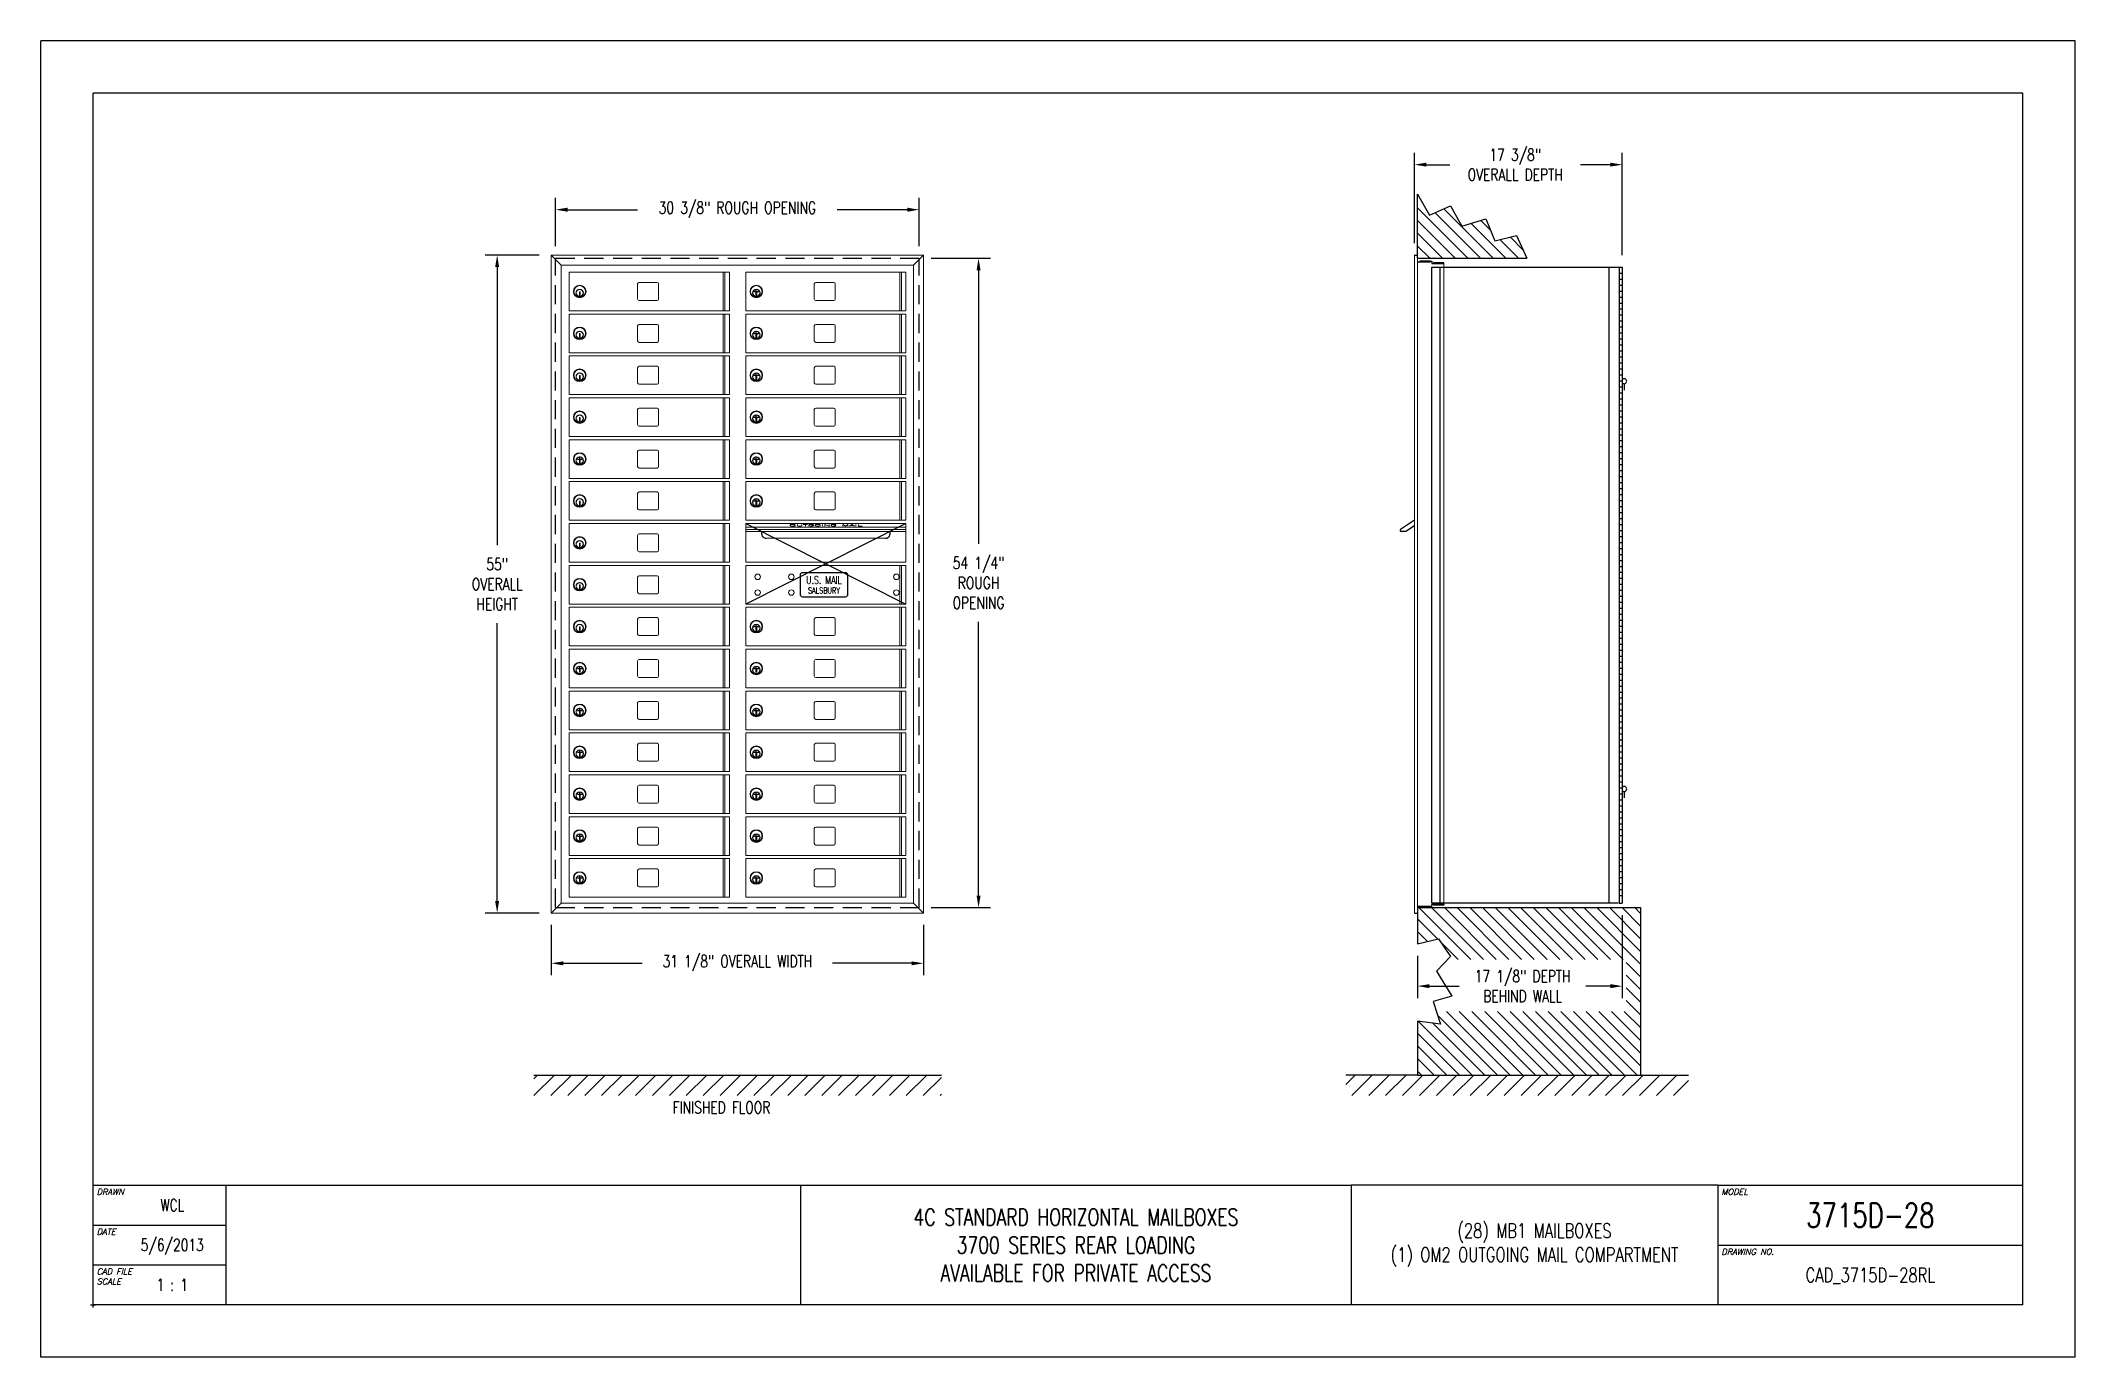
# Model space of a CAD drawing. Header units: inches. Extents: x 0 to 170, y 0 to 110.
import ezdxf
from ezdxf.enums import TextEntityAlignment as Align

# ---------------------------------------------------------------- set-up
doc = ezdxf.new("R2010")
doc.units = ezdxf.units.IN
doc.header["$MEASUREMENT"] = 0
doc.header["$PDMODE"] = 2
doc.header["$PDSIZE"] = 0.2
doc.linetypes.add('HIDDEN', pattern=[0.075, 0.05, -0.025])
doc.styles.add('Simplex Italic', font='SIMPLEX.shx', dxfattribs={"oblique": 15, "height": 3})
doc.styles.add('SQUASHED', font='simplex.shx', dxfattribs={"width": 4})
doc.styles.get("Standard").update_dxf_attribs({"font": 'simplex.shx', "width": 0.75})
doc.dimstyles.get("Standard").update_dxf_attribs({"dimtxt": 1, "dimasz": 1, "dimexe": 1, "dimexo": 1, "dimgap": 1, "dimtad": 0, "dimtih": 1, "dimtoh": 1, "dimdec": 3, "dimzin": 0, "dimdsep": 46, "dimlunit": 5, "dimtxsty": 'Standard', "dimcen": 0, "dimadec": 0, "dimazin": 0, "dimtfac": 1, "dimtdec": 3, "dimtofl": 0, "dimtmove": 0, "dimatfit": 3, "dimfxl": 1, "dimfrac": 2, "dimtolj": 1, "dimtzin": 0, "dimarcsym": 0})
pattern_1 = [(135, (-1614.1793, -320.4679), (-0.5303301, -0.5303301), [])]

msp = doc.modelspace()

# ---------------------------------------------------------------- texts
at = {"color": 7, "style": 'Simplex Italic', "oblique": 15}
for s, p in [('DRAWN', (4.675, 14.075)), ('MODEL', (140.425, 14.075)), ('DATE', (4.675, 10.745)), ('DRAWING NO.', (140.425, 9.065))]:
    msp.add_text(s, height=0.5, dxfattribs=at).set_placement(p, align=Align.TOP_LEFT)
at = {"color": 7, "width": 0.75}
for s, height, p in [('WCL', 1, (10.9912, 12.71)), ('5/6/2013', 1, (10.9912, 9.385)), ('CAD_3715D-28RL', 1.2, (152.875, 6.875)), ('1 : 1', 1, (10.9912, 6.05))]:
    msp.add_text(s, height=height, dxfattribs=at).set_placement(p, align=Align.MIDDLE_CENTER)
at = {"lineweight": -3, "insert": (65.6053, 69.5137), "char_height": 0.15, "width": 8, "attachment_point": 5, "style": 'SQUASHED'}
msp.add_mtext('OUTGOING MAIL', dxfattribs=at)
at = {"lineweight": -3, "attachment_point": 5}
for s, insert, char_height, width in [('U.S. MAIL', (65.4457, 64.9328), 0.64, 5.611748), ('SALSBURY', (65.4457, 64.0636), 0.5, 5.611748), ('4C STANDARD HORIZONTAL MAILBOXES\\P3700 SERIES REAR LOADING\\PAVAILABLE FOR PRIVATE ACCESS                                                    ', (86.5, 9.375), 1.4, 55.324242), ('(28) MB1 MAILBOXES\\P(1) OM2 OUTGOING MAIL COMPARTMENT                                                 ', (124.8125, 9.375), 1.2, 32.585839)]:
    msp.add_mtext(s, dxfattribs=dict(at, insert=insert, char_height=char_height, width=width))
at = {"color": 7, "lineweight": -3}
for s, insert, char_height, width, attachment_point in [('FINISHED FLOOR', (52.7981, 21.3775), 1, 19.392164, 1), ('3715D-28', (152.875, 12.875), 2, 15.53206, 2)]:
    msp.add_mtext(s, dxfattribs=dict(at, insert=insert, char_height=char_height, width=width, attachment_point=attachment_point))
at = {"color": 7, "lineweight": -3, "insert": (4.675, 7.415), "char_height": 0.5, "width": 6.133886, "attachment_point": 1, "style": 'Simplex Italic'}
msp.add_mtext('CAD FILE\\PSCALE', dxfattribs=at)

# ---------------------------------------------------------------- blocks, each defined once
blk = doc.blocks.new('*D7')
at = {"color": 0, "lineweight": -2, "transparency": 16777216}
for p, q in [((41.66, 92.09), (37.14, 92.09)), ((38.14, 91.09), (38.14, 67.86)), ((38.14, 38.12), (38.14, 61.34)), ((41.66, 37.12), (37.14, 37.12))]:
    blk.add_line(p, q, dxfattribs=at)
at = {"color": 0, "lineweight": -3, "transparency": 16777216}
for points in [[(37.97, 91.09), (38.3, 91.09), (38.14, 92.09)], [(37.97, 38.12), (38.3, 38.12), (38.14, 37.12)]]:
    blk.add_solid(points, dxfattribs=at)
at = {"layer": 'Defpoints', "color": 0, "lineweight": -3, "transparency": 16777216}
for p in [(42.66, 92.09), (38.14, 37.12), (42.66, 37.12)]:
    blk.add_point(p, dxfattribs=at)
at = {"color": 0, "lineweight": -3, "transparency": 16777216, "insert": (38.14, 64.6), "char_height": 1, "attachment_point": 5}
blk.add_mtext('\\A1;55"\\POVERALL\\PHEIGHT', dxfattribs=at)
blk = doc.blocks.new('*D8')
at = {"color": 0, "lineweight": -2, "transparency": 16777216}
for p, q in [((42.66, 36.12), (42.66, 31.92)), ((73.76, 36.12), (73.76, 31.92)), ((43.66, 32.92), (50.26, 32.92)), ((72.76, 32.92), (66.16, 32.92))]:
    blk.add_line(p, q, dxfattribs=at)
at = {"color": 0, "lineweight": -3, "transparency": 16777216}
for points in [[(43.66, 33.08), (43.66, 32.75), (42.66, 32.92)], [(72.76, 33.08), (72.76, 32.75), (73.76, 32.92)]]:
    blk.add_solid(points, dxfattribs=at)
at = {"layer": 'Defpoints', "color": 0, "lineweight": -3, "transparency": 16777216}
for p in [(42.66, 37.12), (73.76, 37.12), (73.76, 32.92)]:
    blk.add_point(p, dxfattribs=at)
at = {"color": 0, "lineweight": -3, "transparency": 16777216, "insert": (58.21, 32.92), "char_height": 1, "attachment_point": 5}
blk.add_mtext('\\A1;31 1/8" OVERALL WIDTH', dxfattribs=at)
blk = doc.blocks.new('*D9')
at = {"color": 0, "lineweight": -2, "transparency": 16777216}
for p, q in [((43.02, 92.82), (43.02, 96.88)), ((44.02, 95.88), (49.87, 95.88)), ((72.4, 95.88), (66.55, 95.88)), ((73.4, 92.82), (73.4, 96.88))]:
    blk.add_line(p, q, dxfattribs=at)
at = {"color": 0, "lineweight": -3, "transparency": 16777216}
for points in [[(44.02, 96.05), (44.02, 95.71), (43.02, 95.88)], [(72.4, 96.05), (72.4, 95.71), (73.4, 95.88)]]:
    blk.add_solid(points, dxfattribs=at)
at = {"layer": 'Defpoints', "color": 0, "lineweight": -3, "transparency": 16777216}
for p in [(73.4, 95.88), (43.02, 91.82), (73.4, 91.82)]:
    blk.add_point(p, dxfattribs=at)
at = {"color": 0, "lineweight": -3, "transparency": 16777216, "insert": (58.21, 95.88), "char_height": 1, "attachment_point": 5}
blk.add_mtext('\\A1;30 3/8" ROUGH OPENING', dxfattribs=at)
blk = doc.blocks.new('*D10')
at = {"color": 0, "lineweight": -2, "transparency": 16777216}
for p, q in [((74.4, 91.82), (79.36, 91.82)), ((78.36, 90.82), (78.36, 67.96)), ((78.36, 38.57), (78.36, 61.44)), ((74.4, 37.57), (79.36, 37.57))]:
    blk.add_line(p, q, dxfattribs=at)
at = {"color": 0, "lineweight": -3, "transparency": 16777216}
for points in [[(78.2, 90.82), (78.53, 90.82), (78.36, 91.82)], [(78.2, 38.57), (78.53, 38.57), (78.36, 37.57)]]:
    blk.add_solid(points, dxfattribs=at)
at = {"layer": 'Defpoints', "color": 0, "lineweight": -3, "transparency": 16777216}
for p in [(73.4, 91.82), (73.4, 37.57), (78.36, 37.57)]:
    blk.add_point(p, dxfattribs=at)
at = {"color": 0, "lineweight": -3, "transparency": 16777216, "insert": (78.36, 64.7), "char_height": 1, "attachment_point": 5}
blk.add_mtext('\\A1;54 1/4"\\PROUGH\\POPENING', dxfattribs=at)
blk = doc.blocks.new('*D11')
at = {"color": 0, "lineweight": -2, "transparency": 16777216}
for p, q in [((132.15, 36.95), (132.15, 30.01)), ((115.04, 33.53), (115.04, 30.01)), ((116.04, 31.01), (118.53, 31.01)), ((131.15, 31.01), (129.1, 31.01))]:
    blk.add_line(p, q, dxfattribs=at)
at = {"color": 0, "lineweight": -3, "transparency": 16777216}
for points in [[(116.04, 31.18), (116.04, 30.84), (115.04, 31.01)], [(131.15, 31.18), (131.15, 30.84), (132.15, 31.01)]]:
    blk.add_solid(points, dxfattribs=at)
at = {"layer": 'Defpoints', "color": 0, "lineweight": -3, "transparency": 16777216}
for p in [(132.15, 37.95), (115.04, 34.53), (132.15, 31.01)]:
    blk.add_point(p, dxfattribs=at)
at = {"color": 0, "lineweight": -3, "transparency": 16777216, "insert": (123.82, 31.01), "char_height": 1, "attachment_point": 5}
blk.add_mtext('\\A1;17 1/8" DEPTH\\PBEHIND WALL', dxfattribs=at)
blk = doc.blocks.new('*D12')
at = {"color": 0, "lineweight": -2, "transparency": 16777216}
for p, q in [((114.78, 93.09), (114.78, 100.64)), ((132.15, 92.08), (132.15, 100.64)), ((115.78, 99.64), (117.73, 99.64)), ((131.15, 99.64), (128.66, 99.64))]:
    blk.add_line(p, q, dxfattribs=at)
at = {"color": 0, "lineweight": -3, "transparency": 16777216}
for points in [[(115.78, 99.81), (115.78, 99.48), (114.78, 99.64)], [(131.15, 99.81), (131.15, 99.48), (132.15, 99.64)]]:
    blk.add_solid(points, dxfattribs=at)
at = {"layer": 'Defpoints', "color": 0, "lineweight": -3, "transparency": 16777216}
for p in [(132.15, 99.64), (114.78, 92.09), (132.15, 91.08)]:
    blk.add_point(p, dxfattribs=at)
at = {"color": 0, "lineweight": -3, "transparency": 16777216, "insert": (123.2, 99.64), "char_height": 1, "attachment_point": 5}
blk.add_mtext('\\A1;17 3/8"\\POVERALL DEPTH', dxfattribs=at)

# ---------------------------------------------------------------- dimensions: what is measured, and where the dimension line sits
at = {"lineweight": -3}
dim = msp.add_linear_dim(base=(132.1504, 99.6435), p1=(114.7754, 92.0867), p2=(132.1504, 91.0837), text='<>\\POVERALL DEPTH', dimstyle='Standard', override={"dimpost": '"'}, dxfattribs=at)
dim.commit()
dim.dimension.update_dxf_attribs({"geometry": '*D12', "text_midpoint": (123.1992, 99.6435), "dimtype": 160})
at = {"color": 7, "lineweight": -3}
for base, p1, p2, text, picture, middle in [((73.3962, 95.879), (43.0212, 91.8237), (73.3962, 91.8237), '<> ROUGH OPENING', '*D9', (58.2087, 95.879)), ((73.7567, 32.9181), (42.6607, 37.1167), (73.7567, 37.1167), '<> OVERALL WIDTH', '*D8', (58.2087, 32.9181))]:
    dim = msp.add_linear_dim(base=base, p1=p1, p2=p2, text=text, dimstyle='Standard', override={"dimpost": '"'}, dxfattribs=at)
    dim.commit()
    dim.dimension.update_dxf_attribs({"geometry": picture, "text_midpoint": middle})
for base, p1, p2, text, picture, middle in [((38.1376, 37.1167), (42.6607, 92.0867), (42.6607, 37.1167), '<>\\POVERALL\\PHEIGHT', '*D7', (38.1376, 64.6017)), ((78.3649, 37.5737), (73.3962, 91.8237), (73.3962, 37.5737), '<>\\PROUGH\\POPENING', '*D10', (78.3649, 64.6987))]:
    dim = msp.add_linear_dim(base=base, p1=p1, p2=p2, angle=90, text=text, dimstyle='Standard', override={"dimpost": '"'}, dxfattribs=at)
    dim.commit()
    dim.dimension.update_dxf_attribs({"geometry": picture, "text_midpoint": middle})
dim = msp.add_linear_dim(base=(132.1504, 31.0112), p1=(115.0404, 34.5332), p2=(132.1504, 37.9487), text='<> DEPTH\\PBEHIND WALL', dimstyle='Standard', override={"dimpost": '"'}, dxfattribs=at)
dim.commit()
dim.dimension.update_dxf_attribs({"geometry": '*D11', "text_midpoint": (123.8186, 31.0112), "dimtype": 160})

# ---------------------------------------------------------------- hatches: boundary and pattern name
at = {"lineweight": -3}
h = msp.add_hatch(dxfattribs=at)
h.set_pattern_fill('ANSI31', color=256, scale=6, angle=90, style=0)
h.set_pattern_definition(pattern_1)
h.paths.add_polyline_path([(118.7516, 94.5116), (117.7898, 96.213), (116.051, 95.4363), (115.0404, 97.1746), (115.0404, 91.8237), (124.1828, 91.8237), (123.302, 93.7349), (121.4893, 93.291), (120.7494, 95.1034)])
h = msp.add_hatch(dxfattribs=at)
h.set_pattern_fill('ANSI31', color=256, scale=6, angle=90, style=0)
h.set_pattern_definition(pattern_1)
h.paths.add_polyline_path([(115.0404, 37.5737), (115.0404, 37.1167), (115.0404, 34.5332), (116.7818, 34.9677), (117.7814, 33.489), (117.5475, 33.2391), (132.4761, 33.2391), (132.4761, 28.9012), (116.6146, 28.9012), (116.9631, 27.8385), (115.0404, 28.0952), (115.0404, 23.5837), (133.6754, 23.5837), (133.6754, 37.5737)])
h = msp.add_hatch(dxfattribs=at)
h.set_pattern_fill('ANSI31', scale=8, style=0)
h.set_pattern_definition([(45, (-1454.6711, -188.4914), (-0.7071068, 0.7071068), [])])
h.paths.add_polyline_path([(75.2567, 21.8733), (75.2567, 23.5837), (41.1971, 23.5837), (41.1971, 21.8733)])
h = msp.add_hatch(dxfattribs=at)
h.set_pattern_fill('ANSI31', scale=8, style=0)
h.set_pattern_definition([(45, (-1447.1524, -188.4914), (-0.7071068, 0.7071068), [])])
h.paths.add_polyline_path([(109.0404, 23.5837), (109.0404, 21.8733), (137.6754, 21.8733), (137.6754, 23.5837), (131.6754, 23.5837), (115.0404, 23.5837)])

# ---------------------------------------------------------------- linework, layer by layer
at = {"color": 7}
for p, q in [((170, 110), (0, 110)), ((0, 0), (0, 110)), ((170, 0), (170, 110)), ((165.625, 105.625), (4.375, 105.625)), ((4.375, 4.375), (4.375, 105.625)), ((165.625, 4.375), (165.625, 105.625)), ((15.505, 4.375), (15.505, 14.375)), ((63.5, 4.375), (63.5, 14.375)), ((4.375, 11.045), (15.505, 11.045)), ((140.125, 9.375), (165.625, 9.375)), ((4.375, 7.715), (15.505, 7.715)), ((165.625, 4.375), (4.375, 4.375)), ((170, 0), (0, 0))]:
    msp.add_line(p, q, dxfattribs=at)
at = {"color": 7, "lineweight": -3}
for p, q in [((115.0404, 91.8237), (115.0404, 97.1746)), ((115.0404, 97.1746), (116.051, 95.4363)), ((116.051, 95.4363), (117.7898, 96.213)), ((117.7898, 96.213), (118.7516, 94.5116)), ((118.7516, 94.5116), (120.7494, 95.1034)), ((120.7494, 95.1034), (121.4893, 93.291)), ((121.4893, 93.291), (123.302, 93.7349)), ((123.302, 93.7349), (124.1828, 91.8237)), ((114.7754, 92.0867), (115.0404, 92.0867)), ((115.0404, 91.8237), (124.1828, 91.8237)), ((115.0404, 91.5187), (116.1254, 91.5187)), ((116.1054, 91.5827), (115.2454, 91.5827)), ((115.2454, 91.5827), (115.2454, 91.5187)), ((116.1054, 91.5187), (116.1054, 91.5827)), ((116.1254, 91.5867), (116.1254, 91.5187)), ((116.1254, 91.5867), (116.2454, 91.5867)), ((116.2454, 91.5867), (116.2454, 91.3747)), ((116.2454, 91.3747), (117.2454, 91.3747)), ((116.2454, 91.0837), (131.8004, 91.0837)), ((116.2454, 37.9487), (116.2454, 91.0837)), ((116.3654, 91.4387), (116.3654, 91.3747)), ((117.2254, 91.4387), (116.3654, 91.4387)), ((116.9454, 37.9487), (116.9454, 91.0837)), ((117.2254, 91.3747), (117.2254, 91.4387)), ((131.9004, 91.0837), (131.9004, 37.9487)), ((132.1504, 91.0837), (132.1504, 37.9487)), ((115.0404, 37.6847), (116.1254, 37.6847)), ((115.0404, 37.5737), (115.0404, 34.5332)), ((115.0404, 37.5737), (133.6754, 37.5737)), ((115.2454, 37.6207), (115.2454, 37.6847)), ((116.1054, 37.6207), (115.2454, 37.6207)), ((116.1054, 37.6847), (116.1054, 37.6207)), ((116.1254, 37.6167), (116.1254, 37.6847)), ((116.1254, 37.6167), (116.2454, 37.6167)), ((116.2454, 37.9487), (117.2454, 37.9487)), ((131.8004, 37.9487), (116.2454, 37.9487)), ((116.2454, 37.8287), (117.2454, 37.8287)), ((116.2454, 37.6167), (116.2454, 37.8287)), ((116.3654, 37.7647), (116.3654, 37.8287)), ((117.2254, 37.7647), (116.3654, 37.7647)), ((117.2254, 37.8287), (117.2254, 37.7647)), ((133.6754, 37.5737), (133.6754, 23.5837)), ((114.7754, 37.1167), (115.0404, 37.1167)), ((115.0404, 28.0952), (115.0404, 23.5837)), ((41.1971, 23.5837), (75.2567, 23.5837)), ((115.0404, 23.5837), (109.0404, 23.5837)), ((115.0404, 23.5837), (133.6754, 23.5837)), ((133.6754, 23.5837), (137.6754, 23.5837))]:
    msp.add_line(p, q, dxfattribs=at)
at = {"color": 7, "linetype": 'Continuous', "lineweight": 15}
for p, q in [((42.6607, 37.1167), (42.6607, 92.0867)), ((42.6607, 92.0867), (73.7567, 92.0867)), ((42.6607, 92.0867), (43.4927, 91.2547)), ((73.7567, 92.0867), (72.9247, 91.2547)), ((73.7567, 92.0867), (73.7567, 37.1167)), ((114.7754, 92.0867), (114.7754, 37.1167)), ((115.0404, 92.0867), (115.0404, 37.1167)), ((43.4927, 37.9487), (43.4927, 91.2547)), ((43.4927, 91.2547), (72.9247, 91.2547)), ((44.1637, 90.6637), (57.5387, 90.6637)), ((44.1637, 90.6637), (44.1637, 87.4337)), ((57.0198, 90.6637), (57.0198, 87.4337)), ((57.1606, 90.6637), (57.1606, 87.4337)), ((57.5387, 87.4337), (57.5387, 90.6637)), ((58.9177, 90.6637), (72.2927, 90.6637)), ((58.9177, 90.6637), (58.9177, 87.4337)), ((71.7738, 90.6637), (71.7738, 87.4337)), ((71.9146, 90.6637), (71.9146, 87.4337)), ((72.2927, 87.4337), (72.2927, 90.6637)), ((72.9247, 91.2547), (72.9247, 37.9487)), ((117.2454, 91.3747), (117.2454, 37.8287)), ((45.0087, 89.0287), (45.0087, 88.7287)), ((45.0687, 89.0287), (45.0087, 89.0287)), ((45.0087, 88.7287), (45.0687, 88.7287)), ((45.0687, 88.7287), (45.0687, 89.0287)), ((49.8787, 89.6737), (49.8787, 88.4237)), ((51.5037, 89.7987), (50.0037, 89.7987)), ((51.6287, 88.4237), (51.6287, 89.6737)), ((59.7627, 89.0287), (59.7627, 88.7287)), ((59.8227, 89.0287), (59.7627, 89.0287)), ((59.7627, 88.7287), (59.8227, 88.7287)), ((59.8227, 88.7287), (59.8227, 89.0287)), ((64.6327, 89.6737), (64.6327, 88.4237)), ((66.2577, 89.7987), (64.7577, 89.7987)), ((66.3827, 88.4237), (66.3827, 89.6737)), ((44.1637, 87.4337), (57.5387, 87.4337)), ((44.1637, 87.1637), (44.1637, 83.9337)), ((44.1637, 87.1637), (57.5387, 87.1637)), ((50.0037, 88.2987), (51.5037, 88.2987)), ((57.0198, 87.1637), (57.0198, 83.9337)), ((57.1606, 87.1637), (57.1606, 83.9337)), ((57.5387, 83.9337), (57.5387, 87.1637)), ((58.9177, 87.4337), (72.2927, 87.4337)), ((58.9177, 87.1637), (58.9177, 83.9337)), ((58.9177, 87.1637), (72.2927, 87.1637)), ((64.7577, 88.2987), (66.2577, 88.2987)), ((71.7738, 87.1637), (71.7738, 83.9337)), ((71.9146, 87.1637), (71.9146, 83.9337)), ((72.2927, 83.9337), (72.2927, 87.1637)), ((45.0687, 85.5287), (45.0087, 85.5287)), ((45.0087, 85.5287), (45.0087, 85.2287)), ((45.0087, 85.2287), (45.0687, 85.2287)), ((45.0687, 85.2287), (45.0687, 85.5287)), ((49.8787, 86.1737), (49.8787, 84.9237)), ((51.5037, 86.2987), (50.0037, 86.2987)), ((51.6287, 84.9237), (51.6287, 86.1737)), ((59.8227, 85.5287), (59.7627, 85.5287)), ((59.7627, 85.5287), (59.7627, 85.2287)), ((59.7627, 85.2287), (59.8227, 85.2287)), ((59.8227, 85.2287), (59.8227, 85.5287)), ((64.6327, 86.1737), (64.6327, 84.9237)), ((66.2577, 86.2987), (64.7577, 86.2987)), ((66.3827, 84.9237), (66.3827, 86.1737)), ((44.1637, 83.9337), (57.5387, 83.9337)), ((44.1637, 83.6637), (44.1637, 80.4337)), ((44.1637, 83.6637), (57.5387, 83.6637)), ((50.0037, 84.7987), (51.5037, 84.7987)), ((57.0198, 83.6637), (57.0198, 80.4337)), ((57.1606, 83.6637), (57.1606, 80.4337)), ((57.5387, 80.4337), (57.5387, 83.6637)), ((58.9177, 83.9337), (72.2927, 83.9337)), ((58.9177, 83.6637), (58.9177, 80.4337)), ((58.9177, 83.6637), (72.2927, 83.6637)), ((64.7577, 84.7987), (66.2577, 84.7987)), ((71.7738, 83.6637), (71.7738, 80.4337)), ((71.9146, 83.6637), (71.9146, 80.4337)), ((72.2927, 80.4337), (72.2927, 83.6637)), ((45.0687, 82.0287), (45.0087, 82.0287)), ((45.0087, 82.0287), (45.0087, 81.7287)), ((45.0087, 81.7287), (45.0687, 81.7287)), ((45.0687, 81.7287), (45.0687, 82.0287)), ((49.8787, 82.6737), (49.8787, 81.4237)), ((51.5037, 82.7987), (50.0037, 82.7987)), ((51.6287, 81.4237), (51.6287, 82.6737)), ((59.8227, 82.0287), (59.7627, 82.0287)), ((59.7627, 82.0287), (59.7627, 81.7287)), ((59.7627, 81.7287), (59.8227, 81.7287)), ((59.8227, 81.7287), (59.8227, 82.0287)), ((64.6327, 82.6737), (64.6327, 81.4237)), ((66.2577, 82.7987), (64.7577, 82.7987)), ((66.3827, 81.4237), (66.3827, 82.6737)), ((44.1637, 80.4337), (57.5387, 80.4337)), ((44.1637, 80.1637), (57.5387, 80.1637)), ((44.1637, 80.1637), (44.1637, 76.9337)), ((50.0037, 81.2987), (51.5037, 81.2987)), ((57.0198, 80.1637), (57.0198, 76.9337)), ((57.1606, 80.1637), (57.1606, 76.9337)), ((57.5387, 76.9337), (57.5387, 80.1637)), ((58.9177, 80.4337), (72.2927, 80.4337)), ((58.9177, 80.1637), (72.2927, 80.1637)), ((58.9177, 80.1637), (58.9177, 76.9337)), ((64.7577, 81.2987), (66.2577, 81.2987)), ((71.7738, 80.1637), (71.7738, 76.9337)), ((71.9146, 80.1637), (71.9146, 76.9337)), ((72.2927, 76.9337), (72.2927, 80.1637)), ((45.0087, 78.5287), (45.0087, 78.2287)), ((45.0687, 78.5287), (45.0087, 78.5287)), ((45.0087, 78.2287), (45.0687, 78.2287)), ((45.0687, 78.2287), (45.0687, 78.5287)), ((49.8787, 79.1737), (49.8787, 77.9237)), ((51.5037, 79.2987), (50.0037, 79.2987)), ((51.6287, 77.9237), (51.6287, 79.1737)), ((59.7627, 78.5287), (59.7627, 78.2287)), ((59.8227, 78.5287), (59.7627, 78.5287)), ((59.7627, 78.2287), (59.8227, 78.2287)), ((59.8227, 78.2287), (59.8227, 78.5287)), ((64.6327, 79.1737), (64.6327, 77.9237)), ((66.2577, 79.2987), (64.7577, 79.2987)), ((66.3827, 77.9237), (66.3827, 79.1737)), ((44.1637, 76.9337), (57.5387, 76.9337)), ((44.1637, 76.6637), (44.1637, 73.4337)), ((44.1637, 76.6637), (57.5387, 76.6637)), ((44.1637, 76.6637), (44.1637, 73.4337)), ((44.1637, 76.6637), (57.5387, 76.6637)), ((50.0037, 77.7987), (51.5037, 77.7987)), ((57.0198, 76.6637), (57.0198, 73.4337)), ((57.0198, 76.6637), (57.0198, 73.4337)), ((57.1606, 76.6637), (57.1606, 73.4337)), ((57.1606, 76.6637), (57.1606, 73.4337)), ((57.5387, 73.4337), (57.5387, 76.6637)), ((57.5387, 73.4337), (57.5387, 76.6637)), ((58.9177, 76.9337), (72.2927, 76.9337)), ((58.9177, 76.6637), (72.2927, 76.6637)), ((58.9177, 76.6637), (58.9177, 73.4337)), ((58.9177, 76.6637), (58.9177, 73.4337)), ((58.9177, 76.6637), (72.2927, 76.6637)), ((64.7577, 77.7987), (66.2577, 77.7987)), ((71.7738, 76.6637), (71.7738, 73.4337)), ((71.7738, 76.6637), (71.7738, 73.4337)), ((71.9146, 76.6637), (71.9146, 73.4337)), ((71.9146, 76.6637), (71.9146, 73.4337)), ((72.2927, 73.4337), (72.2927, 76.6637)), ((72.2927, 73.4337), (72.2927, 76.6637)), ((45.0687, 75.0287), (45.0087, 75.0287)), ((45.0087, 75.0287), (45.0087, 74.7287)), ((45.0687, 75.0287), (45.0087, 75.0287)), ((45.0087, 75.0287), (45.0087, 74.7287)), ((45.0687, 74.7287), (45.0687, 75.0287)), ((45.0687, 74.7287), (45.0687, 75.0287)), ((49.8787, 75.6737), (49.8787, 74.4237)), ((49.8787, 75.6737), (49.8787, 74.4237)), ((51.5037, 75.7987), (50.0037, 75.7987)), ((51.5037, 75.7987), (50.0037, 75.7987)), ((51.6287, 74.4237), (51.6287, 75.6737)), ((51.6287, 74.4237), (51.6287, 75.6737)), ((59.7627, 75.0287), (59.7627, 74.7287)), ((59.8227, 75.0287), (59.7627, 75.0287)), ((59.8227, 75.0287), (59.7627, 75.0287)), ((59.7627, 75.0287), (59.7627, 74.7287)), ((59.8227, 74.7287), (59.8227, 75.0287)), ((59.8227, 74.7287), (59.8227, 75.0287)), ((64.6327, 75.6737), (64.6327, 74.4237)), ((64.6327, 75.6737), (64.6327, 74.4237)), ((66.2577, 75.7987), (64.7577, 75.7987)), ((66.2577, 75.7987), (64.7577, 75.7987)), ((66.3827, 74.4237), (66.3827, 75.6737)), ((66.3827, 74.4237), (66.3827, 75.6737)), ((44.1637, 73.4337), (57.5387, 73.4337)), ((44.1637, 73.4337), (57.5387, 73.4337)), ((44.1637, 73.1637), (57.5387, 73.1637)), ((44.1637, 73.1637), (44.1637, 69.9337)), ((45.0087, 74.7287), (45.0687, 74.7287)), ((45.0087, 74.7287), (45.0687, 74.7287)), ((50.0037, 74.2987), (51.5037, 74.2987)), ((50.0037, 74.2987), (51.5037, 74.2987)), ((57.0198, 73.1637), (57.0198, 69.9337)), ((57.1606, 73.1637), (57.1606, 69.9337)), ((57.5387, 69.9337), (57.5387, 73.1637)), ((58.9177, 73.4337), (72.2927, 73.4337)), ((58.9177, 73.4337), (72.2927, 73.4337)), ((58.9177, 73.1637), (72.2927, 73.1637)), ((58.9177, 73.1637), (58.9177, 69.9337)), ((58.9177, 73.1637), (58.9177, 69.9337)), ((58.9177, 73.1637), (72.2927, 73.1637)), ((59.7627, 74.7287), (59.8227, 74.7287)), ((59.7627, 74.7287), (59.8227, 74.7287)), ((64.7577, 74.2987), (66.2577, 74.2987)), ((64.7577, 74.2987), (66.2577, 74.2987)), ((71.7738, 73.1637), (71.7738, 69.9337)), ((71.7738, 73.1637), (71.7738, 69.9337)), ((71.9146, 73.1637), (71.9146, 69.9337)), ((71.9146, 73.1637), (71.9146, 69.9337)), ((72.2927, 69.9337), (72.2927, 73.1637)), ((72.2927, 69.9337), (72.2927, 73.1637)), ((45.0087, 71.5287), (45.0087, 71.2287)), ((45.0687, 71.5287), (45.0087, 71.5287)), ((45.0687, 71.2287), (45.0687, 71.5287)), ((49.8787, 72.1737), (49.8787, 70.9237)), ((51.5037, 72.2987), (50.0037, 72.2987)), ((51.6287, 70.9237), (51.6287, 72.1737)), ((59.7627, 71.5287), (59.7627, 71.2287)), ((59.8227, 71.5287), (59.7627, 71.5287)), ((59.8227, 71.5287), (59.7627, 71.5287)), ((59.7627, 71.5287), (59.7627, 71.2287)), ((59.8227, 71.2287), (59.8227, 71.5287)), ((59.8227, 71.2287), (59.8227, 71.5287)), ((64.6327, 72.1737), (64.6327, 70.9237)), ((64.6327, 72.1737), (64.6327, 70.9237)), ((66.2577, 72.2987), (64.7577, 72.2987)), ((66.2577, 72.2987), (64.7577, 72.2987)), ((66.3827, 70.9237), (66.3827, 72.1737)), ((66.3827, 70.9237), (66.3827, 72.1737)), ((44.1637, 69.9337), (57.5387, 69.9337)), ((45.0087, 71.2287), (45.0687, 71.2287)), ((50.0037, 70.7987), (51.5037, 70.7987)), ((58.9177, 69.9337), (72.2927, 69.9337)), ((58.9177, 69.9337), (72.2927, 69.9337)), ((59.7627, 71.2287), (59.8227, 71.2287)), ((59.7627, 71.2287), (59.8227, 71.2287)), ((64.7577, 70.7987), (66.2577, 70.7987)), ((64.7577, 70.7987), (66.2577, 70.7987)), ((44.1637, 69.6637), (57.5387, 69.6637)), ((44.1637, 69.6637), (44.1637, 66.4337)), ((45.0087, 68.0287), (45.0087, 67.7287)), ((45.0687, 68.0287), (45.0087, 68.0287)), ((45.0687, 67.7287), (45.0687, 68.0287)), ((49.8787, 68.6737), (49.8787, 67.4237)), ((51.5037, 68.7987), (50.0037, 68.7987)), ((51.6287, 67.4237), (51.6287, 68.6737)), ((57.0198, 69.6637), (57.0198, 66.4337)), ((57.1606, 69.6637), (57.1606, 66.4337)), ((57.5387, 66.4337), (57.5387, 69.6637)), ((58.9177, 69.6637), (58.9177, 66.4337)), ((72.2927, 66.4337), (72.2927, 69.6637)), ((44.1637, 66.4337), (57.5387, 66.4337)), ((45.0087, 67.7287), (45.0687, 67.7287)), ((50.0037, 67.2987), (51.5037, 67.2987)), ((44.1637, 66.1637), (44.1637, 62.9337)), ((44.1637, 66.1637), (57.5387, 66.1637)), ((49.8787, 65.1737), (49.8787, 63.9237)), ((51.5037, 65.2987), (50.0037, 65.2987)), ((51.6287, 63.9237), (51.6287, 65.1737)), ((57.0198, 66.1637), (57.0198, 62.9337)), ((57.1606, 66.1637), (57.1606, 62.9337)), ((57.5387, 62.9337), (57.5387, 66.1637)), ((58.9177, 66.1637), (72.2927, 66.1637)), ((58.9177, 66.1637), (58.9177, 62.9337)), ((71.7738, 66.1637), (71.7738, 62.9337)), ((71.9146, 66.1637), (71.9146, 62.9337)), ((72.2927, 62.9337), (72.2927, 66.1637)), ((44.1637, 62.9337), (57.5387, 62.9337)), ((45.0687, 64.5287), (45.0087, 64.5287)), ((45.0087, 64.5287), (45.0087, 64.2287)), ((45.0087, 64.2287), (45.0687, 64.2287)), ((45.0687, 64.2287), (45.0687, 64.5287)), ((50.0037, 63.7987), (51.5037, 63.7987)), ((58.9177, 62.9337), (72.2927, 62.9337)), ((44.1637, 62.6637), (57.5387, 62.6637)), ((44.1637, 62.6637), (44.1637, 59.4337)), ((49.8787, 61.6737), (49.8787, 60.4237)), ((51.5037, 61.7987), (50.0037, 61.7987)), ((51.6287, 60.4237), (51.6287, 61.6737)), ((57.0198, 62.6637), (57.0198, 59.4337)), ((57.1606, 62.6637), (57.1606, 59.4337)), ((57.5387, 59.4337), (57.5387, 62.6637)), ((58.9177, 62.6637), (72.2927, 62.6637)), ((58.9177, 62.6637), (58.9177, 59.4337)), ((64.6327, 61.6737), (64.6327, 60.4237)), ((66.2577, 61.7987), (64.7577, 61.7987)), ((66.3827, 60.4237), (66.3827, 61.6737)), ((71.7738, 62.6637), (71.7738, 59.4337)), ((71.9146, 62.6637), (71.9146, 59.4337)), ((72.2927, 59.4337), (72.2927, 62.6637)), ((45.0087, 61.0287), (45.0087, 60.7287)), ((45.0687, 61.0287), (45.0087, 61.0287)), ((45.0087, 60.7287), (45.0687, 60.7287)), ((45.0687, 60.7287), (45.0687, 61.0287)), ((50.0037, 60.2987), (51.5037, 60.2987)), ((59.7627, 61.0287), (59.7627, 60.7287)), ((59.8227, 61.0287), (59.7627, 61.0287)), ((59.7627, 60.7287), (59.8227, 60.7287)), ((59.8227, 60.7287), (59.8227, 61.0287)), ((64.7577, 60.2987), (66.2577, 60.2987)), ((44.1637, 59.4337), (57.5387, 59.4337)), ((44.1637, 59.1637), (57.5387, 59.1637)), ((44.1637, 59.1637), (44.1637, 55.9337)), ((49.8787, 58.1737), (49.8787, 56.9237)), ((51.5037, 58.2987), (50.0037, 58.2987)), ((51.6287, 56.9237), (51.6287, 58.1737)), ((57.0198, 59.1637), (57.0198, 55.9337)), ((57.1606, 59.1637), (57.1606, 55.9337)), ((57.5387, 55.9337), (57.5387, 59.1637)), ((58.9177, 59.4337), (72.2927, 59.4337)), ((58.9177, 59.1637), (58.9177, 55.9337)), ((58.9177, 59.1637), (72.2927, 59.1637)), ((64.6327, 58.1737), (64.6327, 56.9237)), ((66.2577, 58.2987), (64.7577, 58.2987)), ((66.3827, 56.9237), (66.3827, 58.1737)), ((71.7738, 59.1637), (71.7738, 55.9337)), ((71.9146, 59.1637), (71.9146, 55.9337)), ((72.2927, 55.9337), (72.2927, 59.1637)), ((45.0087, 57.5287), (45.0087, 57.2287)), ((45.0687, 57.5287), (45.0087, 57.5287)), ((45.0087, 57.2287), (45.0687, 57.2287)), ((45.0687, 57.2287), (45.0687, 57.5287)), ((50.0037, 56.7987), (51.5037, 56.7987)), ((59.8227, 57.5287), (59.7627, 57.5287)), ((59.7627, 57.5287), (59.7627, 57.2287)), ((59.7627, 57.2287), (59.8227, 57.2287)), ((59.8227, 57.2287), (59.8227, 57.5287)), ((64.7577, 56.7987), (66.2577, 56.7987)), ((44.1637, 55.9337), (57.5387, 55.9337)), ((44.1637, 55.6637), (44.1637, 52.4337)), ((44.1637, 55.6637), (57.5387, 55.6637)), ((49.8787, 54.6737), (49.8787, 53.4237)), ((51.5037, 54.7987), (50.0037, 54.7987)), ((51.6287, 53.4237), (51.6287, 54.6737)), ((57.0198, 55.6637), (57.0198, 52.4337)), ((57.1606, 55.6637), (57.1606, 52.4337)), ((57.5387, 52.4337), (57.5387, 55.6637)), ((58.9177, 55.9337), (72.2927, 55.9337)), ((58.9177, 55.6637), (72.2927, 55.6637)), ((58.9177, 55.6637), (58.9177, 52.4337)), ((64.6327, 54.6737), (64.6327, 53.4237)), ((66.2577, 54.7987), (64.7577, 54.7987)), ((66.3827, 53.4237), (66.3827, 54.6737)), ((71.7738, 55.6637), (71.7738, 52.4337)), ((71.9146, 55.6637), (71.9146, 52.4337)), ((72.2927, 52.4337), (72.2927, 55.6637)), ((45.0687, 54.0287), (45.0087, 54.0287)), ((45.0087, 54.0287), (45.0087, 53.7287)), ((45.0087, 53.7287), (45.0687, 53.7287)), ((45.0687, 53.7287), (45.0687, 54.0287)), ((50.0037, 53.2987), (51.5037, 53.2987)), ((59.7627, 54.0287), (59.7627, 53.7287)), ((59.8227, 54.0287), (59.7627, 54.0287)), ((59.7627, 53.7287), (59.8227, 53.7287)), ((59.8227, 53.7287), (59.8227, 54.0287)), ((64.7577, 53.2987), (66.2577, 53.2987)), ((44.1637, 52.4337), (57.5387, 52.4337)), ((44.1637, 52.1637), (44.1637, 48.9337)), ((44.1637, 52.1637), (57.5387, 52.1637)), ((49.8787, 51.1737), (49.8787, 49.9237)), ((51.5037, 51.2987), (50.0037, 51.2987)), ((51.6287, 49.9237), (51.6287, 51.1737)), ((57.0198, 52.1637), (57.0198, 48.9337)), ((57.1606, 52.1637), (57.1606, 48.9337)), ((57.5387, 48.9337), (57.5387, 52.1637)), ((58.9177, 52.4337), (72.2927, 52.4337)), ((58.9177, 52.1637), (72.2927, 52.1637)), ((58.9177, 52.1637), (58.9177, 48.9337)), ((64.6327, 51.1737), (64.6327, 49.9237)), ((66.2577, 51.2987), (64.7577, 51.2987)), ((66.3827, 49.9237), (66.3827, 51.1737)), ((71.7738, 52.1637), (71.7738, 48.9337)), ((71.9146, 52.1637), (71.9146, 48.9337)), ((72.2927, 48.9337), (72.2927, 52.1637)), ((45.0687, 50.5287), (45.0087, 50.5287)), ((45.0087, 50.5287), (45.0087, 50.2287)), ((45.0087, 50.2287), (45.0687, 50.2287)), ((45.0687, 50.2287), (45.0687, 50.5287)), ((50.0037, 49.7987), (51.5037, 49.7987)), ((59.7627, 50.5287), (59.7627, 50.2287)), ((59.8227, 50.5287), (59.7627, 50.5287)), ((59.7627, 50.2287), (59.8227, 50.2287)), ((59.8227, 50.2287), (59.8227, 50.5287)), ((64.7577, 49.7987), (66.2577, 49.7987)), ((44.1637, 48.9337), (57.5387, 48.9337)), ((44.1637, 48.6637), (44.1637, 45.4337)), ((44.1637, 48.6637), (57.5387, 48.6637)), ((49.8787, 47.6737), (49.8787, 46.4237)), ((51.5037, 47.7987), (50.0037, 47.7987)), ((51.6287, 46.4237), (51.6287, 47.6737)), ((57.0198, 48.6637), (57.0198, 45.4337)), ((57.1606, 48.6637), (57.1606, 45.4337)), ((57.5387, 45.4337), (57.5387, 48.6637)), ((58.9177, 48.9337), (72.2927, 48.9337)), ((58.9177, 48.6637), (72.2927, 48.6637)), ((58.9177, 48.6637), (58.9177, 45.4337)), ((64.6327, 47.6737), (64.6327, 46.4237)), ((66.2577, 47.7987), (64.7577, 47.7987)), ((66.3827, 46.4237), (66.3827, 47.6737)), ((71.7738, 48.6637), (71.7738, 45.4337)), ((71.9146, 48.6637), (71.9146, 45.4337)), ((72.2927, 45.4337), (72.2927, 48.6637)), ((45.0687, 47.0287), (45.0087, 47.0287)), ((45.0087, 47.0287), (45.0087, 46.7287)), ((45.0087, 46.7287), (45.0687, 46.7287)), ((45.0687, 46.7287), (45.0687, 47.0287)), ((50.0037, 46.2987), (51.5037, 46.2987)), ((59.7627, 47.0287), (59.7627, 46.7287)), ((59.8227, 47.0287), (59.7627, 47.0287)), ((59.7627, 46.7287), (59.8227, 46.7287)), ((59.8227, 46.7287), (59.8227, 47.0287)), ((64.7577, 46.2987), (66.2577, 46.2987)), ((44.1637, 45.4337), (57.5387, 45.4337)), ((44.1637, 45.1637), (44.1637, 41.9337)), ((44.1637, 45.1637), (57.5387, 45.1637)), ((51.5037, 44.2987), (50.0037, 44.2987)), ((57.0198, 45.1637), (57.0198, 41.9337)), ((57.1606, 45.1637), (57.1606, 41.9337)), ((57.5387, 41.9337), (57.5387, 45.1637)), ((58.9177, 45.4337), (72.2927, 45.4337)), ((58.9177, 45.1637), (72.2927, 45.1637)), ((58.9177, 45.1637), (58.9177, 41.9337)), ((66.2577, 44.2987), (64.7577, 44.2987)), ((71.7738, 45.1637), (71.7738, 41.9337)), ((71.9146, 45.1637), (71.9146, 41.9337)), ((72.2927, 41.9337), (72.2927, 45.1637)), ((45.0687, 43.5287), (45.0087, 43.5287)), ((45.0087, 43.5287), (45.0087, 43.2287)), ((45.0087, 43.2287), (45.0687, 43.2287)), ((45.0687, 43.2287), (45.0687, 43.5287)), ((49.8787, 44.1737), (49.8787, 42.9237)), ((50.0037, 42.7987), (51.5037, 42.7987)), ((51.6287, 42.9237), (51.6287, 44.1737)), ((59.7627, 43.5287), (59.7627, 43.2287)), ((59.8227, 43.5287), (59.7627, 43.5287)), ((59.7627, 43.2287), (59.8227, 43.2287)), ((59.8227, 43.2287), (59.8227, 43.5287)), ((64.6327, 44.1737), (64.6327, 42.9237)), ((64.7577, 42.7987), (66.2577, 42.7987)), ((66.3827, 42.9237), (66.3827, 44.1737)), ((44.1637, 41.9337), (57.5387, 41.9337)), ((44.1637, 41.9337), (57.5387, 41.9337)), ((44.1637, 41.6637), (57.5387, 41.6637)), ((44.1637, 41.6637), (44.1637, 38.4337)), ((57.0198, 41.6637), (57.0198, 38.4337)), ((57.1606, 41.6637), (57.1606, 38.4337)), ((57.5387, 38.4337), (57.5387, 41.6637)), ((58.9177, 41.9337), (72.2927, 41.9337)), ((58.9177, 41.9337), (72.2927, 41.9337)), ((58.9177, 41.6637), (58.9177, 38.4337)), ((58.9177, 41.6637), (72.2927, 41.6637)), ((71.7738, 41.6637), (71.7738, 38.4337)), ((71.9146, 41.6637), (71.9146, 38.4337)), ((72.2927, 38.4337), (72.2927, 41.6637)), ((45.0087, 40.0287), (45.0087, 39.7287)), ((45.0687, 40.0287), (45.0087, 40.0287)), ((45.0087, 39.7287), (45.0687, 39.7287)), ((45.0687, 39.7287), (45.0687, 40.0287)), ((49.8787, 40.6737), (49.8787, 39.4237)), ((51.5037, 40.7987), (50.0037, 40.7987)), ((50.0037, 39.2987), (51.5037, 39.2987)), ((51.6287, 39.4237), (51.6287, 40.6737)), ((59.8227, 40.0287), (59.7627, 40.0287)), ((59.7627, 40.0287), (59.7627, 39.7287)), ((59.7627, 39.7287), (59.8227, 39.7287)), ((59.8227, 39.7287), (59.8227, 40.0287)), ((64.6327, 40.6737), (64.6327, 39.4237)), ((66.2577, 40.7987), (64.7577, 40.7987)), ((64.7577, 39.2987), (66.2577, 39.2987)), ((66.3827, 39.4237), (66.3827, 40.6737)), ((42.6607, 37.1167), (43.4927, 37.9487)), ((72.9247, 37.9487), (43.4927, 37.9487)), ((44.1637, 38.4337), (57.5387, 38.4337)), ((58.9177, 38.4337), (72.2927, 38.4337)), ((73.7567, 37.1167), (72.9247, 37.9487)), ((73.7567, 37.1167), (42.6607, 37.1167))]:
    msp.add_line(p, q, dxfattribs=at)
at = {"color": 7, "linetype": 'HIDDEN', "lineweight": -3, "ltscale": 32}
for p, q in [((43.0212, 91.8237), (73.3962, 91.8237)), ((43.0212, 37.5737), (43.0212, 91.8237)), ((73.3962, 37.5737), (73.3962, 91.8237)), ((43.0212, 37.5737), (73.3962, 37.5737))]:
    msp.add_line(p, q, dxfattribs=at)
at = {"lineweight": -3}
for p, q in [((132.1504, 92.0837), (132.1504, 92.0837)), ((131.0254, 91.0837), (131.0254, 37.9487)), ((131.8004, 91.0837), (131.9004, 91.0837)), ((131.9004, 91.0837), (132.1504, 91.0837)), ((131.9004, 90.5837), (132.1504, 90.5837)), ((131.9004, 90.0837), (132.1504, 90.0837)), ((131.9004, 89.5837), (132.1504, 89.5837)), ((131.9004, 89.0837), (132.1504, 89.0837)), ((131.9004, 88.5837), (132.1504, 88.5837)), ((131.9004, 88.0837), (132.1504, 88.0837)), ((131.9004, 87.5837), (132.1504, 87.5837)), ((131.9004, 87.0837), (132.1504, 87.0837)), ((131.9004, 86.5837), (132.1504, 86.5837)), ((131.9004, 86.0837), (132.1504, 86.0837)), ((131.9004, 85.5837), (132.1504, 85.5837)), ((131.9004, 85.0837), (132.1504, 85.0837)), ((131.9004, 84.5837), (132.1504, 84.5837)), ((131.9004, 84.0837), (132.1504, 84.0837)), ((131.9004, 83.5837), (132.1504, 83.5837)), ((131.9004, 83.0837), (132.1504, 83.0837)), ((131.9004, 82.5837), (132.1504, 82.5837)), ((131.9004, 82.0837), (132.1504, 82.0837)), ((131.9004, 81.5837), (132.1504, 81.5837)), ((131.9004, 81.0837), (132.1504, 81.0837)), ((131.9004, 80.5837), (132.1504, 80.5837)), ((131.9004, 80.0837), (132.1504, 80.0837)), ((132.3104, 81.3412), (132.3104, 80.8112)), ((131.9004, 79.5837), (132.1504, 79.5837)), ((131.9004, 79.0837), (132.1504, 79.0837)), ((131.9004, 78.5837), (132.1504, 78.5837)), ((131.9004, 78.0837), (132.1504, 78.0837)), ((131.9004, 77.5837), (132.1504, 77.5837)), ((131.9004, 77.0837), (132.1504, 77.0837)), ((131.9004, 76.5837), (132.1504, 76.5837)), ((131.9004, 76.0837), (132.1504, 76.0837)), ((131.9004, 75.5837), (132.1504, 75.5837)), ((131.9004, 75.0837), (132.1504, 75.0837)), ((131.9004, 74.5837), (132.1504, 74.5837)), ((131.9004, 74.0837), (132.1504, 74.0837)), ((131.9004, 73.5837), (132.1504, 73.5837)), ((131.9004, 73.0837), (132.1504, 73.0837)), ((131.9004, 72.5837), (132.1504, 72.5837)), ((131.9004, 72.0837), (132.1504, 72.0837)), ((131.9004, 71.5837), (132.1504, 71.5837)), ((114.7754, 69.9337), (113.6275, 69.1583)), ((131.9004, 71.0837), (132.1504, 71.0837)), ((131.9004, 70.5837), (132.1504, 70.5837)), ((131.9004, 70.0837), (132.1504, 70.0837)), ((58.9177, 69.6637), (72.2927, 62.9337)), ((72.2927, 69.6637), (58.9177, 62.9337)), ((114.0538, 68.9937), (113.6779, 68.9937)), ((114.7754, 69.4812), (114.0538, 68.9937)), ((131.9004, 69.5837), (132.1504, 69.5837)), ((131.9004, 69.0837), (132.1504, 69.0837)), ((131.9004, 68.5837), (132.1504, 68.5837)), ((131.9004, 68.0837), (132.1504, 68.0837)), ((131.9004, 67.5837), (132.1504, 67.5837)), ((131.9004, 67.0837), (132.1504, 67.0837)), ((131.9004, 66.5837), (132.1504, 66.5837)), ((63.4457, 65.3487), (63.4457, 63.7487)), ((67.2457, 65.5487), (63.6457, 65.5487)), ((67.4457, 63.7487), (67.4457, 65.3487)), ((131.9004, 66.0837), (132.1504, 66.0837)), ((131.9004, 65.5837), (132.1504, 65.5837)), ((131.9004, 65.0837), (132.1504, 65.0837)), ((63.6457, 63.5487), (67.2457, 63.5487)), ((131.9004, 64.5837), (132.1504, 64.5837)), ((131.9004, 64.0837), (132.1504, 64.0837)), ((131.9004, 63.5837), (132.1504, 63.5837)), ((131.9004, 63.0837), (132.1504, 63.0837)), ((131.9004, 62.5837), (132.1504, 62.5837)), ((131.9004, 62.0837), (132.1504, 62.0837)), ((131.9004, 61.5837), (132.1504, 61.5837)), ((131.9004, 61.0837), (132.1504, 61.0837)), ((131.9004, 60.5837), (132.1504, 60.5837)), ((131.9004, 60.0837), (132.1504, 60.0837)), ((131.9004, 59.5837), (132.1504, 59.5837)), ((131.9004, 59.0837), (132.1504, 59.0837)), ((131.9004, 58.5837), (132.1504, 58.5837)), ((131.9004, 58.0837), (132.1504, 58.0837)), ((131.9004, 57.5837), (132.1504, 57.5837)), ((131.9004, 57.0837), (132.1504, 57.0837)), ((131.9004, 56.5837), (132.1504, 56.5837)), ((131.9004, 56.0837), (132.1504, 56.0837)), ((131.9004, 55.5837), (132.1504, 55.5837)), ((131.9004, 55.0837), (132.1504, 55.0837)), ((131.9004, 54.5837), (132.1504, 54.5837)), ((131.9004, 54.0837), (132.1504, 54.0837)), ((131.9004, 53.5837), (132.1504, 53.5837)), ((131.9004, 53.0837), (132.1504, 53.0837)), ((131.9004, 52.5837), (132.1504, 52.5837)), ((131.9004, 52.0837), (132.1504, 52.0837)), ((131.9004, 51.5837), (132.1504, 51.5837)), ((131.9004, 51.0837), (132.1504, 51.0837)), ((131.9004, 50.5837), (132.1504, 50.5837)), ((131.9004, 50.0837), (132.1504, 50.0837)), ((131.9004, 49.5837), (132.1504, 49.5837)), ((131.9004, 49.0837), (132.1504, 49.0837)), ((131.9004, 48.5837), (132.1504, 48.5837)), ((131.9004, 48.0837), (132.1504, 48.0837)), ((131.9004, 47.5837), (132.1504, 47.5837)), ((131.9004, 47.0837), (132.1504, 47.0837)), ((131.9004, 46.5837), (132.1504, 46.5837)), ((131.9004, 46.0837), (132.1504, 46.0837)), ((132.3104, 47.2712), (132.3104, 46.7412)), ((131.9004, 45.5837), (132.1504, 45.5837)), ((131.9004, 45.0837), (132.1504, 45.0837)), ((131.9004, 44.5837), (132.1504, 44.5837)), ((131.9004, 44.0837), (132.1504, 44.0837)), ((131.9004, 43.5837), (132.1504, 43.5837)), ((131.9004, 43.0837), (132.1504, 43.0837)), ((131.9004, 42.5837), (132.1504, 42.5837)), ((131.9004, 42.0837), (132.1504, 42.0837)), ((131.9004, 41.5837), (132.1504, 41.5837)), ((131.9004, 41.0837), (132.1504, 41.0837)), ((131.9004, 40.5837), (132.1504, 40.5837)), ((131.9004, 40.0837), (132.1504, 40.0837)), ((131.9004, 39.5837), (132.1504, 39.5837)), ((131.9004, 39.0837), (132.1504, 39.0837)), ((131.9004, 38.5837), (132.1504, 38.5837)), ((131.9004, 37.9487), (132.1504, 37.9487)), ((115.0404, 34.5332), (116.7818, 34.9677)), ((116.7818, 34.9677), (117.7814, 33.489)), ((117.7814, 33.489), (116.6219, 32.2501)), ((116.6219, 32.2501), (117.9013, 30.172)), ((117.9013, 30.172), (116.342, 29.7324)), ((116.342, 29.7324), (116.9631, 27.8385)), ((116.9631, 27.8385), (115.0404, 28.0952)), ((4.375, 14.375), (15.505, 14.375)), ((15.505, 14.375), (63.5, 14.375)), ((63.5, 14.375), (109.5, 14.375)), ((109.5, 14.375), (109.5, 4.375)), ((140.125, 14.375), (109.5, 14.375)), ((140.125, 14.375), (140.125, 4.375)), ((140.125, 14.375), (165.625, 14.375))]:
    msp.add_line(p, q, dxfattribs=at)
at = {"linetype": 'Continuous', "lineweight": 15}
for p, q in [((58.9177, 69.6637), (72.2927, 69.6637)), ((58.9177, 69.3637), (72.2928, 69.3637)), ((58.9177, 69.1737), (72.2928, 69.1737)), ((58.9177, 68.9937), (72.2928, 68.9937)), ((60.6203, 68.4337), (70.5903, 68.4337)), ((58.9177, 66.4337), (72.2927, 66.4337))]:
    msp.add_line(p, q, dxfattribs=at)
at = {"color": 7, "linetype": 'Continuous', "lineweight": 15, "extrusion": (1.83338e-14, 6.74315e-15, -1)}
for centre, radius in [((-45.0387, 89.0487), 0.525), ((-45.0387, 89.0487), 0.485), ((-45.0387, 88.9287), 0.3), ((-45.0387, 85.5487), 0.525), ((-45.0387, 85.5487), 0.485), ((-45.0387, 85.4287), 0.3), ((-45.0387, 82.0487), 0.525), ((-45.0387, 82.0487), 0.485), ((-45.0387, 81.9287), 0.3), ((-45.0387, 78.5487), 0.525), ((-45.0387, 78.5487), 0.485), ((-45.0387, 78.4287), 0.3), ((-45.0387, 75.0487), 0.525), ((-45.0387, 75.0487), 0.485), ((-45.0387, 74.9287), 0.3), ((-45.0387, 71.5487), 0.525), ((-45.0387, 71.5487), 0.485), ((-45.0387, 71.4287), 0.3), ((-45.0387, 68.0487), 0.525), ((-45.0387, 68.0487), 0.485), ((-45.0387, 67.9287), 0.3), ((-45.0387, 64.5487), 0.525), ((-45.0387, 64.5487), 0.485), ((-45.0387, 64.4287), 0.3), ((-45.0387, 61.0487), 0.525), ((-45.0387, 61.0487), 0.485), ((-45.0387, 60.9287), 0.3)]:
    msp.add_circle(centre, radius, dxfattribs=at)
at = {"color": 7, "linetype": 'Continuous', "lineweight": 15}
for centre, radius in [((45.0387, 88.9287), 0.31), ((45.0387, 88.9287), 0.285), ((59.7927, 88.9287), 0.31), ((59.7927, 88.9287), 0.285), ((45.0387, 85.4287), 0.31), ((45.0387, 85.4287), 0.285), ((59.7927, 85.4287), 0.31), ((59.7927, 85.4287), 0.285), ((45.0387, 81.9287), 0.31), ((45.0387, 81.9287), 0.285), ((59.7927, 81.9287), 0.31), ((59.7927, 81.9287), 0.285), ((45.0387, 78.4287), 0.31), ((45.0387, 78.4287), 0.285), ((59.7927, 78.4287), 0.31), ((59.7927, 78.4287), 0.285), ((45.0387, 74.9287), 0.31), ((45.0387, 74.9287), 0.31), ((45.0387, 74.9287), 0.285), ((45.0387, 74.9287), 0.285), ((59.7927, 74.9287), 0.31), ((59.7927, 74.9287), 0.31), ((59.7927, 74.9287), 0.285), ((59.7927, 74.9287), 0.285), ((45.0387, 71.4287), 0.31), ((45.0387, 71.4287), 0.285), ((59.7927, 71.4287), 0.31), ((59.7927, 71.4287), 0.31), ((59.7927, 71.4287), 0.285), ((59.7927, 71.4287), 0.285), ((45.0387, 67.9287), 0.31), ((45.0387, 67.9287), 0.285), ((45.0387, 64.4287), 0.31), ((45.0387, 64.4287), 0.285), ((45.0387, 60.9287), 0.31), ((45.0387, 60.9287), 0.285), ((59.7927, 60.9287), 0.31), ((59.7927, 60.9287), 0.285), ((45.0387, 57.4287), 0.31), ((45.0387, 57.4287), 0.285), ((59.7927, 57.4287), 0.31), ((59.7927, 57.4287), 0.285), ((45.0387, 53.9287), 0.31), ((45.0387, 53.9287), 0.285), ((59.7927, 53.9287), 0.31), ((59.7927, 53.9287), 0.285), ((45.0387, 50.4287), 0.31), ((45.0387, 50.4287), 0.285), ((59.7927, 50.4287), 0.31), ((59.7927, 50.4287), 0.285), ((45.0387, 46.9287), 0.31), ((45.0387, 46.9287), 0.285), ((59.7927, 46.9287), 0.31), ((59.7927, 46.9287), 0.285), ((45.0387, 43.4287), 0.31), ((45.0387, 43.4287), 0.285), ((59.7927, 43.4287), 0.31), ((59.7927, 43.4287), 0.285), ((45.0387, 39.9287), 0.31), ((45.0387, 39.9287), 0.285), ((59.7927, 39.9287), 0.31), ((59.7927, 39.9287), 0.285)]:
    msp.add_circle(centre, radius, dxfattribs=at)
at = {"color": 7, "linetype": 'Continuous', "lineweight": 15, "extrusion": (5.68252e-15, 4.67765e-15, -1)}
for centre, radius in [((-59.7927, 89.0487), 0.525), ((-59.7927, 89.0487), 0.485), ((-59.7927, 88.9287), 0.3), ((-59.7927, 85.5487), 0.525), ((-59.7927, 85.5487), 0.485), ((-59.7927, 85.4287), 0.3), ((-59.7927, 82.0487), 0.525), ((-59.7927, 82.0487), 0.485), ((-59.7927, 81.9287), 0.3), ((-59.7927, 78.5487), 0.525), ((-59.7927, 78.5487), 0.485), ((-59.7927, 78.4287), 0.3), ((-45.0387, 75.0487), 0.525), ((-45.0387, 75.0487), 0.485), ((-45.0387, 74.9287), 0.3), ((-59.7927, 75.0487), 0.525), ((-59.7927, 75.0487), 0.525), ((-59.7927, 75.0487), 0.485), ((-59.7927, 75.0487), 0.485), ((-59.7927, 74.9287), 0.3), ((-59.7927, 74.9287), 0.3), ((-59.7927, 71.5487), 0.525), ((-59.7927, 71.5487), 0.525), ((-59.7927, 71.5487), 0.485), ((-59.7927, 71.5487), 0.485), ((-59.7927, 71.4287), 0.3), ((-59.7927, 71.4287), 0.3), ((-59.7927, 61.0487), 0.525), ((-59.7927, 61.0487), 0.485), ((-59.7927, 60.9287), 0.3), ((-45.0387, 57.5487), 0.525), ((-45.0387, 57.5487), 0.485), ((-59.7927, 57.5487), 0.525), ((-59.7927, 57.5487), 0.485), ((-45.0387, 57.4287), 0.3), ((-59.7927, 57.4287), 0.3), ((-45.0387, 54.0487), 0.525), ((-45.0387, 54.0487), 0.485), ((-59.7927, 54.0487), 0.525), ((-59.7927, 54.0487), 0.485), ((-45.0387, 53.9287), 0.3), ((-59.7927, 53.9287), 0.3), ((-45.0387, 50.5487), 0.525), ((-45.0387, 50.5487), 0.485), ((-59.7927, 50.5487), 0.525), ((-59.7927, 50.5487), 0.485), ((-45.0387, 50.4287), 0.3), ((-59.7927, 50.4287), 0.3), ((-45.0387, 47.0487), 0.525), ((-45.0387, 47.0487), 0.485), ((-45.0387, 46.9287), 0.3), ((-59.7927, 47.0487), 0.525), ((-59.7927, 47.0487), 0.485), ((-59.7927, 46.9287), 0.3), ((-45.0387, 43.5487), 0.525), ((-45.0387, 43.5487), 0.485), ((-45.0387, 43.4287), 0.3), ((-59.7927, 43.5487), 0.525), ((-59.7927, 43.5487), 0.485), ((-59.7927, 43.4287), 0.3), ((-45.0387, 40.0487), 0.525), ((-45.0387, 40.0487), 0.485), ((-45.0387, 39.9287), 0.3), ((-59.7927, 40.0487), 0.525), ((-59.7927, 40.0487), 0.485), ((-59.7927, 39.9287), 0.3)]:
    msp.add_circle(centre, radius, dxfattribs=at)
at = {"color": 7, "linetype": 'Continuous', "lineweight": 15, "extrusion": (1.09534e-15, 5.8752e-15, -1)}
for centre in [(-59.9027, 65.2047), (-62.7157, 65.2047), (-59.9027, 63.8927), (-62.7157, 63.8927)]:
    msp.add_circle(centre, 0.23, dxfattribs=at)
at = {"color": 7, "linetype": 'Continuous', "lineweight": 15, "extrusion": (9.67756e-16, 5.8504e-15, -1)}
for centre in [(-71.4977, 65.2047), (-71.4977, 63.8927)]:
    msp.add_circle(centre, 0.23, dxfattribs=at)
at = {"color": 7, "linetype": 'Continuous', "lineweight": 15}
for centre, start, end in [((50.0037, 89.6737), 90, 180), ((50.0037, 88.4237), 180, 270), ((51.5037, 89.6737), 0, 90), ((51.5037, 88.4237), 270, 360), ((64.7577, 89.6737), 90, 180), ((64.7577, 88.4237), 180, 270), ((66.2577, 89.6737), 0, 90), ((66.2577, 88.4237), 270, 360), ((50.0037, 86.1737), 90, 180), ((51.5037, 86.1737), 0, 90), ((64.7577, 86.1737), 90, 180), ((66.2577, 86.1737), 0, 90), ((50.0037, 84.9237), 180, 270), ((51.5037, 84.9237), 270, 360), ((64.7577, 84.9237), 180, 270), ((66.2577, 84.9237), 270, 360), ((50.0037, 82.6737), 90, 180), ((51.5037, 82.6737), 0, 90), ((64.7577, 82.6737), 90, 180), ((66.2577, 82.6737), 0, 90), ((50.0037, 81.4237), 180, 270), ((51.5037, 81.4237), 270, 360), ((64.7577, 81.4237), 180, 270), ((66.2577, 81.4237), 270, 360), ((50.0037, 79.1737), 90, 180), ((51.5037, 79.1737), 0, 90), ((64.7577, 79.1737), 90, 180), ((66.2577, 79.1737), 0, 90), ((50.0037, 77.9237), 180, 270), ((51.5037, 77.9237), 270, 360), ((64.7577, 77.9237), 180, 270), ((66.2577, 77.9237), 270, 360), ((50.0037, 75.6737), 90, 180), ((50.0037, 75.6737), 90, 180), ((51.5037, 75.6737), 0, 90), ((51.5037, 75.6737), 0, 90), ((64.7577, 75.6737), 90, 180), ((64.7577, 75.6737), 90, 180), ((66.2577, 75.6737), 0, 90), ((66.2577, 75.6737), 0, 90), ((50.0037, 74.4237), 180, 270), ((50.0037, 74.4237), 180, 270), ((51.5037, 74.4237), 270, 360), ((51.5037, 74.4237), 270, 360), ((64.7577, 74.4237), 180, 270), ((64.7577, 74.4237), 180, 270), ((66.2577, 74.4237), 270, 360), ((66.2577, 74.4237), 270, 360), ((50.0037, 72.1737), 90, 180), ((51.5037, 72.1737), 0, 90), ((64.7577, 72.1737), 90, 180), ((64.7577, 72.1737), 90, 180), ((66.2577, 72.1737), 0, 90), ((66.2577, 72.1737), 0, 90), ((50.0037, 70.9237), 180, 270), ((51.5037, 70.9237), 270, 360), ((64.7577, 70.9237), 180, 270), ((64.7577, 70.9237), 180, 270), ((66.2577, 70.9237), 270, 360), ((66.2577, 70.9237), 270, 360), ((50.0037, 68.6737), 90, 180), ((51.5037, 68.6737), 0, 90), ((50.0037, 67.4237), 180, 270), ((51.5037, 67.4237), 270, 360), ((50.0037, 65.1737), 90, 180), ((51.5037, 65.1737), 0, 90), ((50.0037, 63.9237), 180, 270), ((51.5037, 63.9237), 270, 360), ((50.0037, 61.6737), 90, 180), ((51.5037, 61.6737), 0, 90), ((64.7577, 61.6737), 90, 180), ((66.2577, 61.6737), 0, 90), ((50.0037, 60.4237), 180, 270), ((51.5037, 60.4237), 270, 360), ((64.7577, 60.4237), 180, 270), ((66.2577, 60.4237), 270, 360), ((50.0037, 58.1737), 90, 180), ((51.5037, 58.1737), 0, 90), ((64.7577, 58.1737), 90, 180), ((66.2577, 58.1737), 0, 90), ((50.0037, 56.9237), 180, 270), ((51.5037, 56.9237), 270, 360), ((64.7577, 56.9237), 180, 270), ((66.2577, 56.9237), 270, 360), ((50.0037, 54.6737), 90, 180), ((51.5037, 54.6737), 0, 90), ((64.7577, 54.6737), 90, 180), ((66.2577, 54.6737), 0, 90), ((50.0037, 53.4237), 180, 270), ((51.5037, 53.4237), 270, 360), ((64.7577, 53.4237), 180, 270), ((66.2577, 53.4237), 270, 360), ((50.0037, 51.1737), 90, 180), ((51.5037, 51.1737), 0, 90), ((64.7577, 51.1737), 90, 180), ((66.2577, 51.1737), 0, 90), ((50.0037, 49.9237), 180, 270), ((51.5037, 49.9237), 270, 360), ((64.7577, 49.9237), 180, 270), ((66.2577, 49.9237), 270, 360), ((50.0037, 47.6737), 90, 180), ((51.5037, 47.6737), 0, 90), ((64.7577, 47.6737), 90, 180), ((66.2577, 47.6737), 0, 90), ((50.0037, 46.4237), 180, 270), ((51.5037, 46.4237), 270, 360), ((64.7577, 46.4237), 180, 270), ((66.2577, 46.4237), 270, 360), ((50.0037, 44.1737), 90, 180), ((51.5037, 44.1737), 0, 90), ((64.7577, 44.1737), 90, 180), ((66.2577, 44.1737), 0, 90), ((50.0037, 42.9237), 180, 270), ((51.5037, 42.9237), 270, 360), ((64.7577, 42.9237), 180, 270), ((66.2577, 42.9237), 270, 360), ((50.0037, 40.6737), 90, 180), ((50.0037, 39.4237), 180, 270), ((51.5037, 40.6737), 0, 90), ((51.5037, 39.4237), 270, 360), ((64.7577, 40.6737), 90, 180), ((64.7577, 39.4237), 180, 270), ((66.2577, 40.6737), 0, 90), ((66.2577, 39.4237), 270, 360)]:
    msp.add_arc(centre, 0.125, start, end, dxfattribs=at)
at = {"lineweight": -3}
for centre, radius, start, end in [((132.3104, 81.5512), 0.21, 220.367594, 139.632406), ((60.6203, 68.8237), 0.39, 154.157587, 270), ((70.5903, 68.8237), 0.39, 270, 25.842413), ((113.6779, 69.0837), 0.09, 124.040027, 270), ((63.6457, 65.3487), 0.2, 90, 180), ((67.2457, 65.3487), 0.2, 0, 90), ((63.6457, 63.7487), 0.2, 180, 270), ((67.2457, 63.7487), 0.2, 270, 0), ((132.3104, 47.4812), 0.21, 220.367594, 139.632406)]:
    msp.add_arc(centre, radius, start, end, dxfattribs=at)
at = {"color": 7, "lineweight": -3}
for p in [(59.7927, 89.0487), (59.7927, 85.5487), (59.7927, 82.0487), (59.7927, 78.5487), (45.0387, 75.0487), (59.7927, 75.0487), (59.7927, 75.0487), (59.7927, 71.5487), (59.7927, 71.5487), (59.7927, 61.0487), (45.0387, 57.5487), (59.7927, 57.5487), (45.0387, 54.0487), (59.7927, 54.0487), (45.0387, 50.5487), (59.7927, 50.5487), (45.0387, 47.0487), (59.7927, 47.0487), (45.0387, 43.5487), (59.7927, 43.5487), (45.0387, 40.0487), (59.7927, 40.0487)]:
    msp.add_point(p, dxfattribs=at)
at = {"lineweight": -3}
msp.add_point((4.375, 4.375), dxfattribs=at)

msp.set_redraw_order([(e.dxf.handle, doc.entitydb.next_handle()) for e in msp.query("TEXT MTEXT ATTDEF DIMENSION ARC_DIMENSION")])  # texts and dimensions are drawn at this point

doc.saveas('drawing.dxf')
